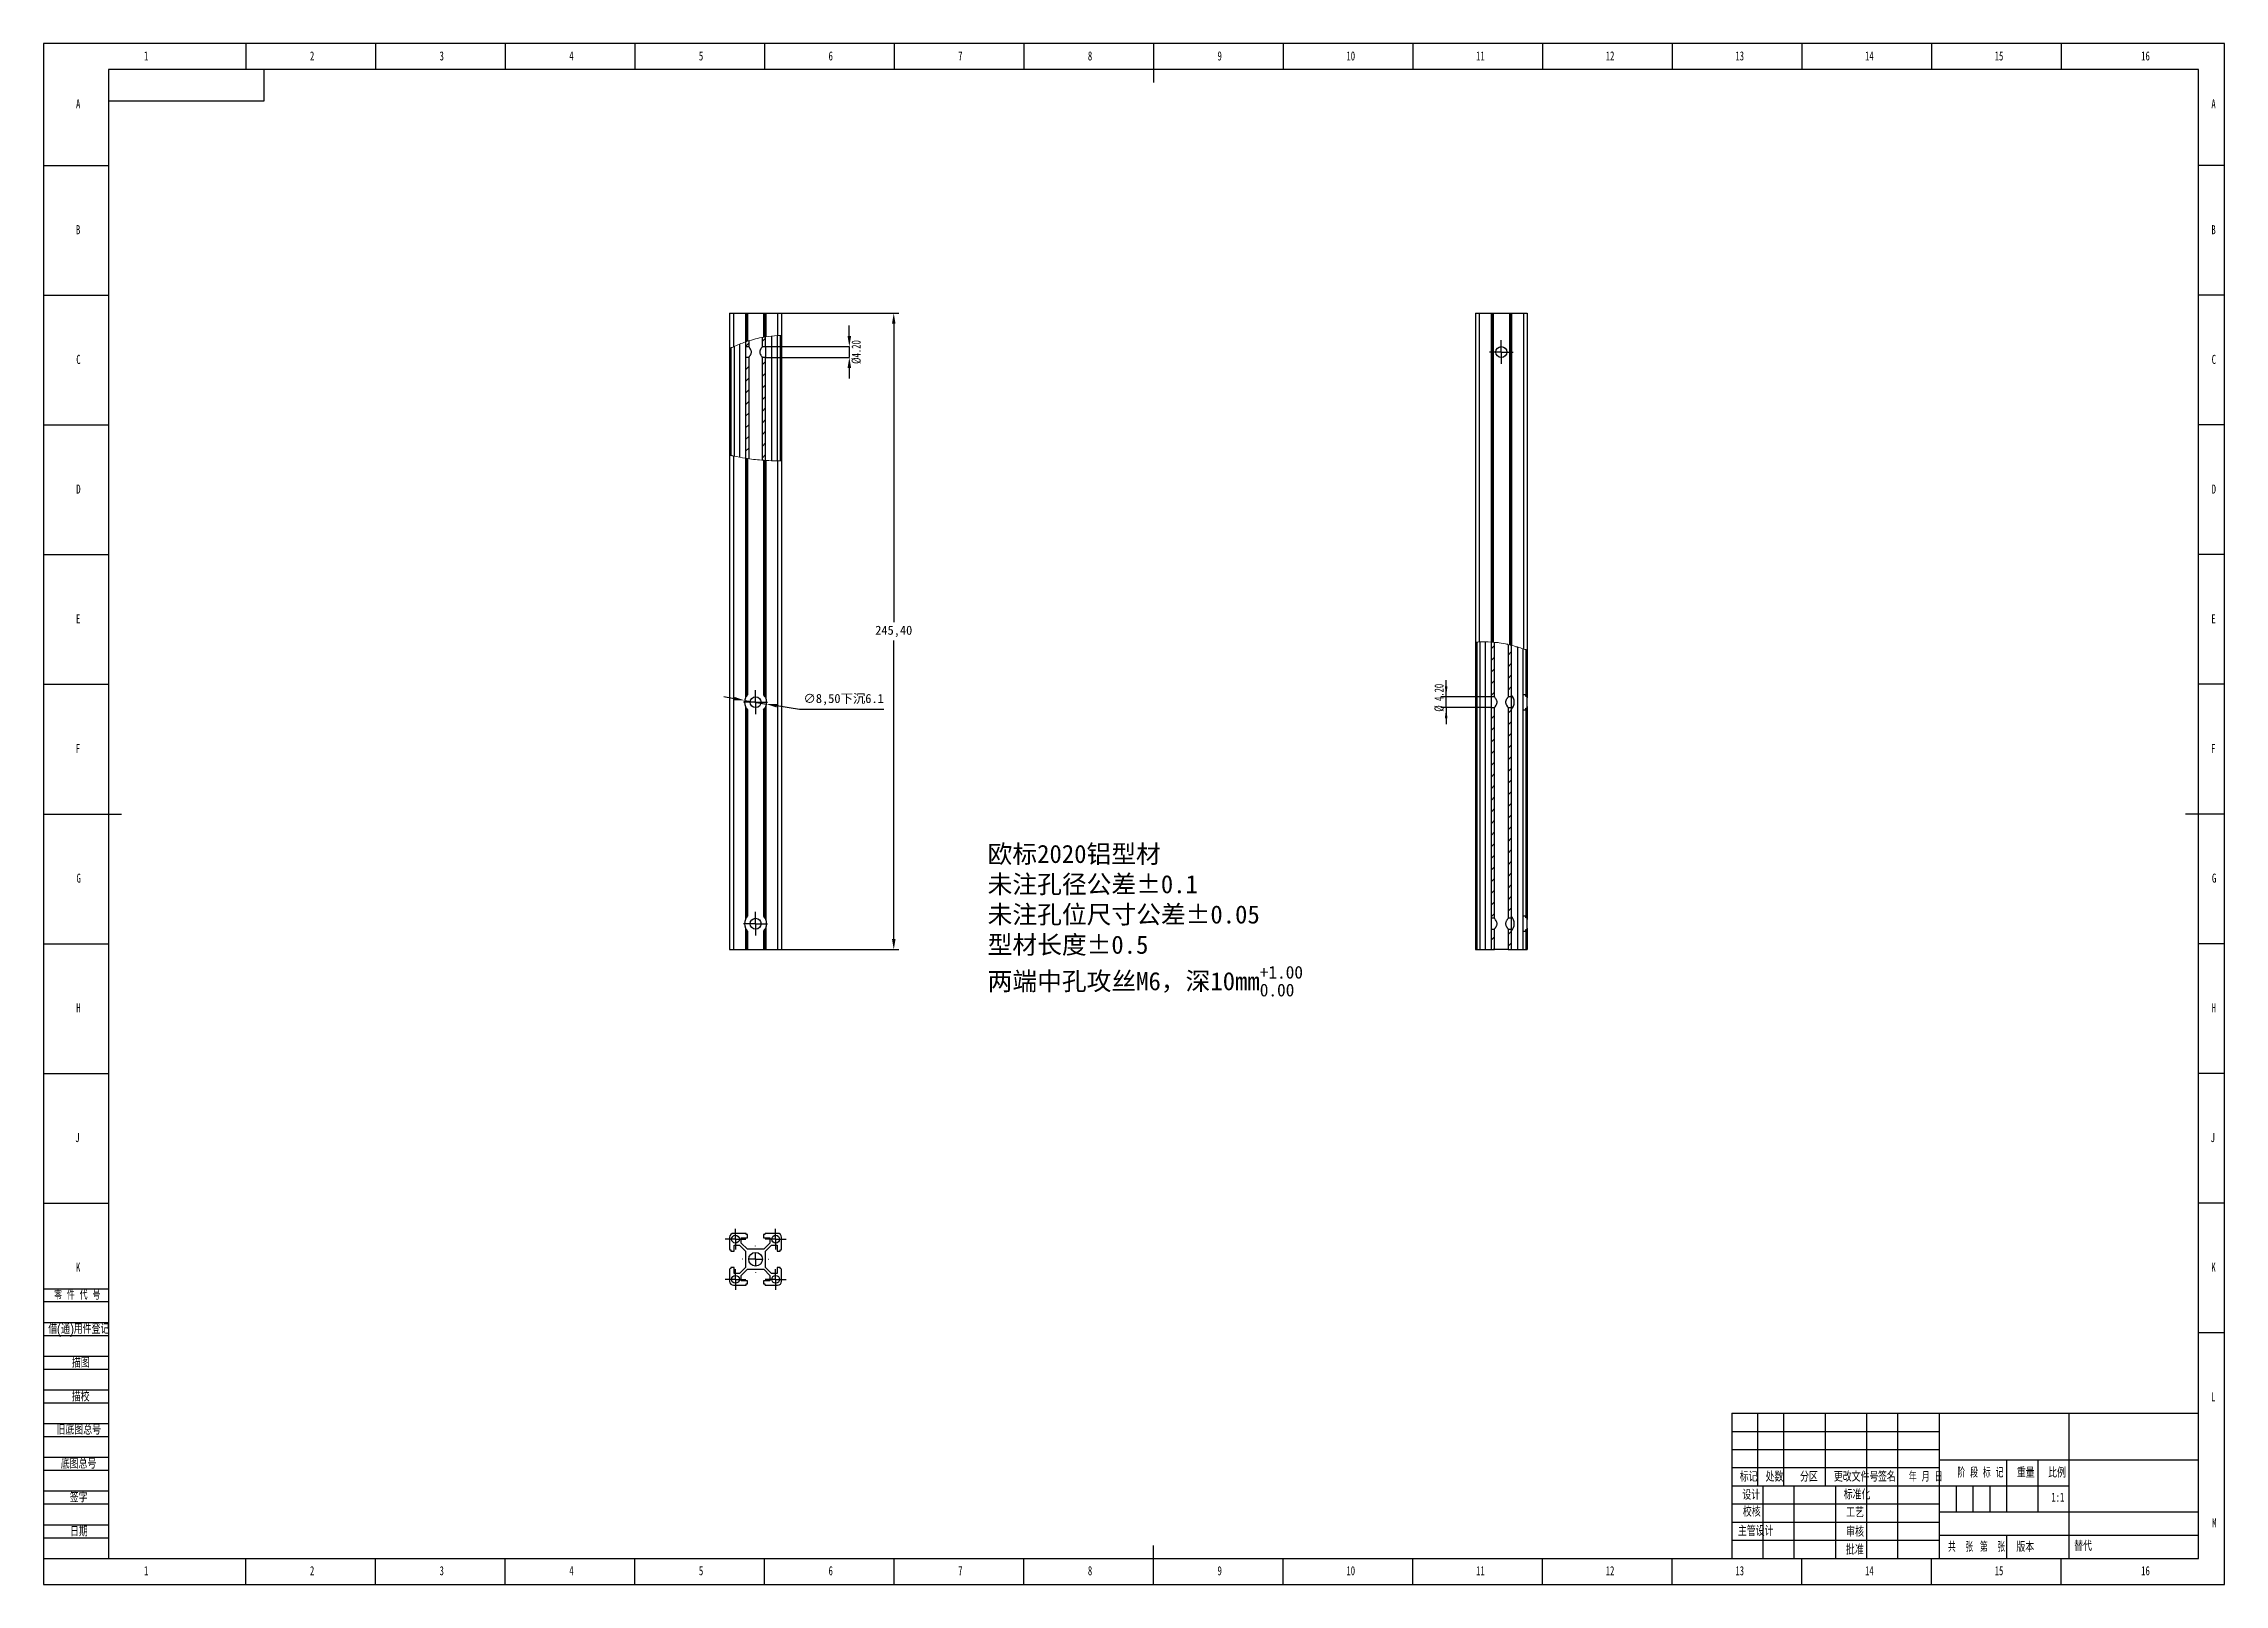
# Model space of a CAD drawing. Header units: millimetres. Extents: x 0 to 841, y 0 to 594.
import ezdxf

# ---------------------------------------------------------------- set-up
doc = ezdxf.new("R2010")
doc.units = ezdxf.units.MM
doc.header["$PDSIZE"] = -1
for name, color, linetype in [('10', 7, 'Continuous'), ('5', 7, 'Continuous'), ('SLD-0', 7, 'Continuous')]:
    doc.layers.add(name, color=color, linetype=linetype)
doc.styles.add('SLDTEXTSTYLE0', font='TXT', dxfattribs={"width": 0.7, "bigfont": 'bigfont'})
doc.styles.add('SLDTEXTSTYLE1', font='TXT', dxfattribs={"width": 0.62, "bigfont": 'bigfont'})
doc.styles.add('SLDTEXTSTYLE2', font='TXT', dxfattribs={"width": 0.614286, "bigfont": 'bigfont'})
doc.styles.add('SLDTEXTSTYLE3', font='TXT', dxfattribs={"width": 0.6, "bigfont": 'bigfont'})
doc.styles.add('SLDTEXTSTYLE4', font='TXT', dxfattribs={"width": 0.7})
doc.dimstyles.new('ISO-25', dxfattribs={"dimtxt": 2.5, "dimasz": 2.5, "dimexe": 1.25, "dimexo": 0.625, "dimtad": 1, "dimtxsty": 'Standard', "dimcen": 2.5, "dimadec": 0, "dimazin": 0, "dimtfac": 1, "dimtmove": 0, "dimatfit": 3, "dimfxl": 1, "dimarcsym": 0})
doc.dimstyles.new('SLDDIMSTYLE1', dxfattribs={"dimtxt": 3.5, "dimasz": 4.08, "dimexe": 0, "dimexo": 0.0625, "dimgap": 0.875, "dimtad": 2, "dimrnd": 1e-09, "dimzin": 4, "dimdsep": 46, "dimtxsty": 'SLDTEXTSTYLE4', "dimsah": 1, "dimcen": 0.09, "dimadec": 0, "dimazin": 1, "dimtfac": 1, "dimtmove": 0, "dimatfit": 0, "dimfxl": 1, "dimfrac": 2, "dimtolj": 1, "dimtzin": 12, "dimarcsym": 0})

msp = doc.modelspace()

# ---------------------------------------------------------------- texts
at = {"insert": (364.046, 285.116), "char_height": 7, "attachment_point": 1}
msp.add_mtext_dynamic_manual_height_columns('{\\fSimSun|b0|i0|c134|p2;欧标}2020{\\fSimSun|b0|i0|c134|p2;铝型材\\P未注孔径公差%%P0.1\\P未注孔位尺寸公差%%P0.05\\P型材长度%%P0.5\\P\\A1;两端中孔攻丝M6，深10mm\\H0.7x;\\S+1.00^ 0.00;}', width=156.96189, gutter_width=17.5, heights=[77.227], dxfattribs=at)
at = {"layer": '10', "char_height": 3.5, "attachment_point": 2}
for s, insert, style in [('1', (39.544, 591.018), 'SLDTEXTSTYLE4'), ('2', (103.544, 591.018), 'SLDTEXTSTYLE4'), ('3', (153.544, 591.018), 'SLDTEXTSTYLE4'), ('4', (203.544, 591.018), 'SLDTEXTSTYLE4'), ('5', (253.544, 591.018), 'SLDTEXTSTYLE4'), ('6', (303.547, 591.018), 'SLDTEXTSTYLE4'), ('7', (353.547, 591.018), 'SLDTEXTSTYLE4'), ('8', (403.547, 591.018), 'SLDTEXTSTYLE4'), ('9', (453.547, 591.018), 'SLDTEXTSTYLE4'), ('10', (504.089, 591.018), 'SLDTEXTSTYLE4'), ('11', (554.089, 591.018), 'SLDTEXTSTYLE4'), ('12', (604.089, 591.018), 'SLDTEXTSTYLE4'), ('13', (654.089, 591.018), 'SLDTEXTSTYLE4'), ('14', (704.089, 591.018), 'SLDTEXTSTYLE4'), ('15', (754.089, 591.018), 'SLDTEXTSTYLE4'), ('16', (810.591, 591.018), 'SLDTEXTSTYLE4'), ('A', (13.32, 572.518), 'SLDTEXTSTYLE4'), ('A', (836.82, 572.518), 'SLDTEXTSTYLE4'), ('B', (13.32, 524.018), 'SLDTEXTSTYLE4'), ('B', (836.82, 524.018), 'SLDTEXTSTYLE4'), ('C', (13.427, 474.018), 'SLDTEXTSTYLE4'), ('C', (836.927, 474.018), 'SLDTEXTSTYLE4'), ('D', (13.43, 424.018), 'SLDTEXTSTYLE4'), ('D', (836.93, 424.018), 'SLDTEXTSTYLE4'), ('E', (13.318, 374.018), 'SLDTEXTSTYLE4'), ('E', (836.818, 374.018), 'SLDTEXTSTYLE4'), ('F', (13.224, 324.018), 'SLDTEXTSTYLE4'), ('F', (836.724, 324.018), 'SLDTEXTSTYLE4'), ('G', (13.539, 274.018), 'SLDTEXTSTYLE4'), ('G', (837.039, 274.018), 'SLDTEXTSTYLE4'), ('H', (13.43, 224.018), 'SLDTEXTSTYLE4'), ('H', (836.93, 224.018), 'SLDTEXTSTYLE4'), ('J', (13.015, 174.018), 'SLDTEXTSTYLE4'), ('J', (836.515, 174.018), 'SLDTEXTSTYLE4'), ('K', (13.32, 124.018), 'SLDTEXTSTYLE4'), ('K', (836.82, 124.018), 'SLDTEXTSTYLE4'), ('L', (836.681, 74.018), 'SLDTEXTSTYLE4'), ('1:1', (776.749, 35.353), 'SLDTEXTSTYLE4'), ('校核', (658.733, 29.668), 'SLDTEXTSTYLE0'), ('M', (837.097, 25.518), 'SLDTEXTSTYLE4'), ('主管设计', (660.264, 22.22), 'SLDTEXTSTYLE0'), ('1', (39.544, 7.018), 'SLDTEXTSTYLE4'), ('2', (103.544, 7.018), 'SLDTEXTSTYLE4'), ('3', (153.544, 7.018), 'SLDTEXTSTYLE4'), ('4', (203.544, 7.018), 'SLDTEXTSTYLE4'), ('5', (253.544, 7.018), 'SLDTEXTSTYLE4'), ('6', (303.547, 7.018), 'SLDTEXTSTYLE4'), ('7', (353.547, 7.018), 'SLDTEXTSTYLE4'), ('8', (403.547, 7.018), 'SLDTEXTSTYLE4'), ('9', (453.547, 7.018), 'SLDTEXTSTYLE4'), ('10', (504.089, 7.018), 'SLDTEXTSTYLE4'), ('11', (554.089, 7.018), 'SLDTEXTSTYLE4'), ('12', (604.089, 7.018), 'SLDTEXTSTYLE4'), ('13', (654.089, 7.018), 'SLDTEXTSTYLE4'), ('14', (704.089, 7.018), 'SLDTEXTSTYLE4'), ('15', (754.089, 7.018), 'SLDTEXTSTYLE4'), ('16', (810.591, 7.018), 'SLDTEXTSTYLE4')]:
    msp.add_mtext(s, dxfattribs=dict(at, insert=insert, style=style))
at = {"layer": '10', "color": 7, "char_height": 3.5}
for s, insert, attachment_point, style in [('零 件 代 号', (4.079, 113.294), 1, 'SLDTEXTSTYLE2'), ('借(通)用件登记', (1.824, 100.136), 1, 'SLDTEXTSTYLE0'), ('描图', (14.331, 87.091), 2, 'SLDTEXTSTYLE0'), ('描校', (14.298, 74.062), 2, 'SLDTEXTSTYLE0'), ('旧底图总号', (4.985, 61.266), 1, 'SLDTEXTSTYLE0'), ('底图总号', (6.614, 48.182), 1, 'SLDTEXTSTYLE0'), ('标记', (657.522, 43.15), 2, 'SLDTEXTSTYLE0'), ('处数', (667.496, 43.15), 2, 'SLDTEXTSTYLE0'), ('分区', (680.798, 43.15), 2, 'SLDTEXTSTYLE0'), ('更改文件号', (698.989, 43.15), 2, 'SLDTEXTSTYLE0'), ('签名', (710.851, 43.15), 2, 'SLDTEXTSTYLE0'), ('年 月 日', (725.802, 43.15), 2, 'SLDTEXTSTYLE1'), ('阶 段 标 记', (746.908, 44.73), 2, 'SLDTEXTSTYLE2'), ('重量', (764.38, 44.73), 2, 'SLDTEXTSTYLE0'), ('比例', (776.497, 44.73), 2, 'SLDTEXTSTYLE0'), ('签字', (13.529, 35.163), 2, 'SLDTEXTSTYLE0'), ('设计', (658.532, 36.169), 2, 'SLDTEXTSTYLE0'), ('标准化', (699.347, 36.284), 2, 'SLDTEXTSTYLE0'), ('工艺', (698.57, 29.368), 2, 'SLDTEXTSTYLE0'), ('日期', (13.607, 22.051), 2, 'SLDTEXTSTYLE0'), ('审核', (698.569, 21.92), 2, 'SLDTEXTSTYLE0'), ('批准', (698.491, 15.009), 2, 'SLDTEXTSTYLE0'), ('共  张', (739.275, 16.086), 2, 'SLDTEXTSTYLE3'), ('第  张', (751.611, 16.086), 2, 'SLDTEXTSTYLE3'), ('版本', (764.214, 16.086), 2, 'SLDTEXTSTYLE0')]:
    msp.add_mtext(s, dxfattribs=dict(at, insert=insert, attachment_point=attachment_point, style=style))
at = {"layer": 'SLD-0', "insert": (783.073, 16.45), "char_height": 3.5, "attachment_point": 1, "style": 'SLDTEXTSTYLE0'}
msp.add_mtext('替代', dxfattribs=at)

# ---------------------------------------------------------------- blocks, each defined once
blk = doc.blocks.new('_D_1')
at = {"layer": '10', "color": 0, "lineweight": -2, "transparency": 16777216}
for p, q in [((310.72, 481.28), (310.72, 485.36)), ((278.47, 477.2), (310.72, 477.2)), ((278.47, 473), (310.72, 473)), ((310.72, 477.2), (310.72, 473)), ((310.72, 468.92), (310.72, 464.84))]:
    blk.add_line(p, q, dxfattribs=at)
at = {"layer": '10', "color": 0, "transparency": 16777216}
for points in [[(310.04, 481.28), (311.4, 481.28), (310.72, 477.2)], [(310.04, 468.92), (311.4, 468.92), (310.72, 473)]]:
    blk.add_solid(points, dxfattribs=at)
at = {"layer": 'Defpoints', "color": 0, "transparency": 16777216}
for p in [(278.41, 477.2), (278.41, 473), (310.72, 473)]:
    blk.add_point(p, dxfattribs=at)
at = {"layer": '10', "color": 0, "transparency": 16777216, "insert": (311.59, 475.1), "char_height": 3.5, "attachment_point": 2, "rotation": 90, "style": 'SLDTEXTSTYLE4'}
blk.add_mtext('\\A1;%%C4.20', dxfattribs=at)
blk = doc.blocks.new('SW_CENTERMARKSYMBOL_0')
at = {"layer": '10', "color": 0}
for p, q in [((-2.5, 0), (-4.6, 0)), ((0, 0), (-2.5, 0)), ((0, 2.5), (0, 4.6)), ((0, 0), (0, 2.5)), ((0, 0), (0, -2.5)), ((0, 0), (2.5, 0)), ((2.5, 0), (4.6, 0)), ((0, -2.5), (0, -4.6))]:
    blk.add_line(p, q, dxfattribs=at)
blk = doc.blocks.new('SW_CENTERMARKSYMBOL_1')
at = {"layer": '10', "color": 0}
for p, q in [((-2.5, 0), (-4.6, 0)), ((0, 0), (-2.5, 0)), ((0, 2.5), (0, 4.6)), ((0, 0), (0, 2.5)), ((0, 0), (0, -2.5)), ((0, 0), (2.5, 0)), ((2.5, 0), (4.6, 0)), ((0, -2.5), (0, -4.6))]:
    blk.add_line(p, q, dxfattribs=at)
blk = doc.blocks.new('SW_CENTERMARKSYMBOL_2')
at = {"layer": '10', "color": 0}
for p, q in [((-5, 0), (-5.15, 0)), ((0, 0), (-2.5, 0)), ((0, 5), (0, 5.15)), ((0, 0), (0, 2.5)), ((0, 0), (0, -2.5)), ((0, 0), (2.5, 0)), ((5, 0), (5.15, 0)), ((0, -5), (0, -5.15))]:
    blk.add_line(p, q, dxfattribs=at)
blk = doc.blocks.new('SW_CENTERMARKSYMBOL_3')
at = {"layer": '10', "color": 0}
for p, q in [((-2.5, 0), (-4, 0)), ((0, 0), (-2.5, 0)), ((0, 2.5), (0, 4)), ((0, 0), (0, 2.5)), ((0, 0), (0, -2.5)), ((0, 0), (2.5, 0)), ((2.5, 0), (4, 0)), ((0, -2.5), (0, -4))]:
    blk.add_line(p, q, dxfattribs=at)
blk = doc.blocks.new('SW_CENTERMARKSYMBOL_4')
at = {"layer": '10', "color": 0}
for p, q in [((-2.5, 0), (-4, 0)), ((0, 0), (-2.5, 0)), ((0, 2.5), (0, 4)), ((0, 0), (0, 2.5)), ((0, 0), (0, -2.5)), ((0, 0), (2.5, 0)), ((2.5, 0), (4, 0)), ((0, -2.5), (0, -4))]:
    blk.add_line(p, q, dxfattribs=at)
blk = doc.blocks.new('SW_CENTERMARKSYMBOL_5')
at = {"layer": '10', "color": 0}
for p, q in [((-2.5, 0), (-4, 0)), ((0, 0), (-2.5, 0)), ((0, 2.5), (0, 4)), ((0, 0), (0, 2.5)), ((0, 0), (0, -2.5)), ((0, 0), (2.5, 0)), ((2.5, 0), (4, 0)), ((0, -2.5), (0, -4))]:
    blk.add_line(p, q, dxfattribs=at)
blk = doc.blocks.new('SW_CENTERMARKSYMBOL_6')
at = {"layer": '10', "color": 0}
for p, q in [((-2.5, 0), (-4, 0)), ((0, 0), (-2.5, 0)), ((0, 2.5), (0, 4)), ((0, 0), (0, 2.5)), ((0, 0), (0, -2.5)), ((0, 0), (2.5, 0)), ((2.5, 0), (4, 0)), ((0, -2.5), (0, -4))]:
    blk.add_line(p, q, dxfattribs=at)
blk = doc.blocks.new('_D_2')
at = {"layer": '10', "transparency": 16777216}
for p, q in [((540.88, 342.2), (540.88, 348.55)), ((558.31, 342.2), (538.88, 342.2)), ((558.31, 338), (538.88, 338)), ((540.88, 338), (540.88, 342.2)), ((540.88, 338), (540.88, 331.65))]:
    blk.add_line(p, q, dxfattribs=at)
for points in [[(540.88, 342.2), (541.39, 346.28), (540.38, 346.28)], [(540.88, 338), (540.38, 333.92), (541.39, 333.92)]]:
    blk.add_solid(points, dxfattribs=at)
at = {"layer": '10', "transparency": 16777216, "char_height": 3.5, "attachment_point": 1, "rotation": 90, "style": 'SLDTEXTSTYLE4'}
for s, insert in [('4.20', (536.37, 340.54)), ('%%c', (536.36, 336.43))]:
    blk.add_mtext(s, dxfattribs=dict(at, insert=insert))
blk = doc.blocks.new('SW_CENTERMARKSYMBOL_7')
at = {"layer": '10', "color": 0}
for p, q in [((-2.5, 0), (-4.6, 0)), ((0, 0), (-2.5, 0)), ((0, 2.5), (0, 4.6)), ((0, 0), (0, 2.5)), ((0, 0), (0, -2.5)), ((0, 0), (2.5, 0)), ((2.5, 0), (4.6, 0)), ((0, -2.5), (0, -4.6))]:
    blk.add_line(p, q, dxfattribs=at)
blk = doc.blocks.new('*D12')
at = {"color": 0, "lineweight": -2, "transparency": 16777216}
for p, q in [((284.56, 490.1), (329.85, 490.1)), ((327.85, 486.02), (327.85, 370.96)), ((327.85, 248.78), (327.85, 363.83)), ((284.56, 244.7), (329.85, 244.7))]:
    blk.add_line(p, q, dxfattribs=at)
at = {"color": 0, "transparency": 16777216}
for points in [[(327.17, 486.02), (328.53, 486.02), (327.85, 490.1)], [(327.17, 248.78), (328.53, 248.78), (327.85, 244.7)]]:
    blk.add_solid(points, dxfattribs=at)
at = {"layer": 'Defpoints', "color": 0, "transparency": 16777216}
for p in [(284.56, 490.1), (284.56, 244.7), (327.85, 244.7)]:
    blk.add_point(p, dxfattribs=at)
at = {"color": 0, "transparency": 16777216, "insert": (327.85, 367.4), "char_height": 3.5, "attachment_point": 5}
blk.add_mtext('245,40', dxfattribs=at)
blk = doc.blocks.new('*D13')
at = {"color": 0, "lineweight": -2, "transparency": 16777216}
for p, q in [((266.34, 341.46), (262.32, 342.13)), ((270.37, 340.79), (278.75, 339.4)), ((291.5, 337.29), (282.78, 338.74)), ((324.03, 337.29), (291.5, 337.29))]:
    blk.add_line(p, q, dxfattribs=at)
at = {"color": 0, "transparency": 16777216}
for points in [[(266.45, 342.13), (266.23, 340.79), (270.37, 340.79)], [(282.89, 339.41), (282.67, 338.07), (278.75, 339.4)]]:
    blk.add_solid(points, dxfattribs=at)
at = {"layer": 'Defpoints', "color": 0, "transparency": 16777216}
for p in [(270.37, 340.79), (278.75, 339.4)]:
    blk.add_point(p, dxfattribs=at)
at = {"color": 0, "transparency": 16777216, "insert": (308.53, 341.08), "char_height": 3.5, "attachment_point": 5}
blk.add_mtext('∅8,50{\\fSimSun|b0|i0|c134|p2;下沉}6.1', dxfattribs=at)

# ---------------------------------------------------------------- dimensions: what is measured, and where the dimension line sits
dim = msp.add_aligned_dim(p1=(284.56, 490.098), p2=(284.56, 244.698), distance=43.292, dimstyle='ISO-25', override={"dimtxt": 3.5, "dimasz": 4.08, "dimexe": 2, "dimexo": 0, "dimgap": 1.524, "dimtih": 1, "dimtoh": 1, "dimzin": 0, "dimadec": 2, "dimtzin": 0})
dim.commit()
dim.dimension.update_dxf_attribs({"geometry": '*D12', "text_midpoint": (327.852, 367.398)})
dim = msp.add_diameter_dim_2p(p1=(270.367, 340.793), p2=(278.753, 339.404), text='<>{\\fSimSun|b0|i0|c134|p2;下沉}6.1', dimstyle='ISO-25', override={"dimtxt": 3.5, "dimasz": 4.08, "dimexe": 2, "dimexo": 0, "dimgap": 1.524, "dimtih": 1, "dimtoh": 1, "dimzin": 0, "dimadec": 2, "dimtzin": 0})
dim.commit()
dim.dimension.update_dxf_attribs({"geometry": '*D13', "text_midpoint": (291.499, 337.292), "dimtype": 163})
at = {"layer": '10'}
for base, p1, p2, text, picture, middle in [((310.717, 472.998), (278.41, 477.198), (278.41, 472.998), '%%C<>', '_D_1', (310.717, 475.098)), ((540.884, 342.198), (558.309, 337.998), (558.309, 342.198), '%%c<>', '_D_2', (540.884, 341.557))]:
    dim = msp.add_linear_dim(base=base, p1=p1, p2=p2, angle=90, text=text, dimstyle='SLDDIMSTYLE1', dxfattribs=at)
    dim.commit()
    dim.dimension.update_dxf_attribs({"geometry": picture, "text_midpoint": middle, "dimtype": 160})

# ---------------------------------------------------------------- hatches: boundary and pattern name
at = {"layer": '10', "linetype": 'Continuous', "lineweight": 18}
h = msp.add_hatch(dxfattribs=at)
h.set_pattern_fill('ANSI31', color=256, angle=3e-322, style=0)
edge = h.paths.add_edge_path(flags=0)
edge.add_line((270.71, 479.001), (270.71, 477.198))
edge.add_line((270.71, 477.198), (271.91, 477.198))
edge.add_line((271.91, 477.198), (271.91, 479.396))
edge.add_spline(control_points=[(271.91, 479.396), (271.509, 479.27), (271.109, 479.138), (270.71, 479.001)], knot_values=[0.3454461, 0.3454461, 0.3454461, 0.3454461, 0.3512871, 0.3512871, 0.3512871, 0.3512871], weights=[1, 1, 1, 1], degree=3, periodic=0)
h = msp.add_hatch(dxfattribs=at)
h.set_pattern_fill('ANSI31', color=256, angle=3e-322, style=0)
edge = h.paths.add_edge_path(flags=0)
edge.add_line((278.41, 477.198), (278.41, 480.962))
edge.add_spline(control_points=[(278.41, 480.962), (278.01, 480.897), (277.61, 480.825), (277.21, 480.748)], knot_values=[0.3141341, 0.3141341, 0.3141341, 0.3141341, 0.3198988, 0.3198988, 0.3198988, 0.3198988], weights=[1, 1, 1, 1], degree=3, periodic=0)
edge.add_line((277.21, 480.748), (277.21, 477.198))
edge.add_line((277.21, 477.198), (278.41, 477.198))
h = msp.add_hatch(dxfattribs=at)
h.set_pattern_fill('ANSI31', color=256, angle=3e-322, style=0)
edge = h.paths.add_edge_path(flags=0)
edge.add_line((270.71, 472.998), (270.71, 434.138))
edge.add_spline(control_points=[(270.71, 434.138), (271.109, 434.075), (271.509, 434.016), (271.91, 433.959)], knot_values=[0.7721894, 0.7721894, 0.7721894, 0.7721894, 0.7775674, 0.7775674, 0.7775674, 0.7775674], weights=[1, 1, 1, 1], degree=3, periodic=0)
edge.add_line((271.91, 433.959), (271.91, 472.998))
edge.add_line((271.91, 472.998), (270.71, 472.998))
h = msp.add_hatch(dxfattribs=at)
h.set_pattern_fill('ANSI31', color=256, angle=3e-322, style=0)
edge = h.paths.add_edge_path(flags=0)
edge.add_line((278.41, 433.312), (278.41, 472.998))
edge.add_line((278.41, 472.998), (277.21, 472.998))
edge.add_line((277.21, 472.998), (277.21, 433.39))
edge.add_spline(control_points=[(277.21, 433.39), (277.61, 433.361), (278.01, 433.335), (278.41, 433.312)], knot_values=[0.8010488, 0.8010488, 0.8010488, 0.8010488, 0.8063367, 0.8063367, 0.8063367, 0.8063367], weights=[1, 1, 1, 1], degree=3, periodic=0)
h = msp.add_hatch(dxfattribs=at)
h.set_pattern_fill('ANSI31', color=256, angle=3e-322, style=0)
edge = h.paths.add_edge_path(flags=0)
edge.add_spline(control_points=[(558.309, 363.299), (558.708, 363.271), (559.108, 363.237), (559.509, 363.198)], knot_values=[0.4232178, 0.4232178, 0.4232178, 0.4232178, 0.4270848, 0.4270848, 0.4270848, 0.4270848], weights=[1, 1, 1, 1], degree=3, periodic=0)
edge.add_spline(control_points=[(559.509, 363.198), (559.509, 363.198), (559.56, 363.193), (559.657, 363.183), (559.754, 363.173), (559.901, 363.157), (560.084, 363.137), (560.267, 363.116), (560.493, 363.089), (560.741, 363.057), (560.991, 363.025), (561.27, 362.987), (561.556, 362.945), (561.845, 362.902), (562.149, 362.854), (562.443, 362.805), (562.74, 362.755), (563.035, 362.702), (563.305, 362.651), (563.576, 362.6), (563.829, 362.55), (564.041, 362.506), (564.253, 362.463), (564.43, 362.425), (564.559, 362.397), (564.684, 362.37), (564.766, 362.352), (564.796, 362.345), (564.805, 362.343), (564.809, 362.342), (564.809, 362.342)], knot_values=[0, 0, 0, 0, 0.000886, 0.000886, 0.000886, 0.0017719, 0.0017719, 0.0017719, 0.0026588, 0.0026588, 0.0026588, 0.0035497, 0.0035497, 0.0035497, 0.0044486, 0.0044486, 0.0044486, 0.005358, 0.005358, 0.005358, 0.006274, 0.006274, 0.006274, 0.0071848, 0.0071848, 0.0071848, 0.0080783, 0.0080783, 0.0080783, 0.0083402, 0.0083402, 0.0083402, 0.0083402], weights=[1, 1, 1, 1, 1, 1, 1, 1, 1, 1, 1, 1, 1, 1, 1, 1, 1, 1, 1, 1, 1, 1, 1, 1, 1, 1, 1, 1, 1, 1, 1], degree=3, periodic=0)
edge.add_spline(control_points=[(564.809, 362.342), (565.209, 362.253), (565.609, 362.159), (566.009, 362.059)], knot_values=[0.4439814, 0.4439814, 0.4439814, 0.4439814, 0.4477842, 0.4477842, 0.4477842, 0.4477842], weights=[1, 1, 1, 1], degree=3, periodic=0)
edge.add_spline(control_points=[(566.009, 362.059), (566.797, 361.863), (567.583, 361.646), (568.366, 361.41)], knot_values=[0, 0, 0, 0, 0.003396, 0.003396, 0.003396, 0.003396], weights=[1, 1, 1, 1], degree=3, periodic=0)
edge.add_spline(control_points=[(568.366, 361.41), (569.065, 361.2), (569.763, 360.973), (570.459, 360.731)], knot_values=[0.4552513, 0.4552513, 0.4552513, 0.4552513, 0.4618936, 0.4618936, 0.4618936, 0.4618936], weights=[1, 1, 1, 1], degree=3, periodic=0)
edge.add_spline(control_points=[(570.459, 360.731), (570.86, 360.592), (571.26, 360.447), (571.659, 360.298)], knot_values=[0.4618936, 0.4618936, 0.4618936, 0.4618936, 0.4657139, 0.4657139, 0.4657139, 0.4657139], weights=[1, 1, 1, 1], degree=3, periodic=0)
edge.add_spline(control_points=[(571.659, 360.298), (571.726, 360.273), (571.792, 360.248), (571.859, 360.223)], knot_values=[0.4657139, 0.4657139, 0.4657139, 0.4657139, 0.4663518, 0.4663518, 0.4663518, 0.4663518], weights=[1, 1, 1, 1], degree=3, periodic=0)
edge.add_spline(control_points=[(571.859, 360.223), (571.888, 360.212), (571.916, 360.201), (571.944, 360.19), (571.975, 360.178), (572.006, 360.167), (572.033, 360.156), (572.058, 360.147), (572.081, 360.138), (572.1, 360.13), (572.119, 360.123), (572.134, 360.118), (572.144, 360.114), (572.154, 360.11), (572.159, 360.108), (572.159, 360.108)], knot_values=[0, 0, 0, 0, 0.0000914, 0.0000914, 0.0000914, 0.0001964, 0.0001964, 0.0001964, 0.0002951, 0.0002951, 0.0002951, 0.0003911, 0.0003911, 0.0003911, 0.0004873, 0.0004873, 0.0004873, 0.0004873], weights=[1, 1, 1, 1, 1, 1, 1, 1, 1, 1, 1, 1, 1, 1, 1, 1], degree=3, periodic=0)
edge.add_spline(control_points=[(572.159, 360.108), (572.159, 360.108), (572.153, 360.11), (572.141, 360.115), (572.114, 360.125), (572.057, 360.147), (571.977, 360.178), (571.891, 360.211), (571.775, 360.254), (571.643, 360.304), (571.506, 360.355), (571.348, 360.414), (571.181, 360.474), (571.015, 360.535), (570.836, 360.599), (570.659, 360.661)], knot_values=[0, 0, 0, 0, 0.0002345, 0.0002345, 0.0002345, 0.0007553, 0.0007553, 0.0007553, 0.0013109, 0.0013109, 0.0013109, 0.0018813, 0.0018813, 0.0018813, 0.0024508, 0.0024508, 0.0024508, 0.0024508], weights=[1, 1, 1, 1, 1, 1, 1, 1, 1, 1, 1, 1, 1, 1, 1, 1], degree=3, periodic=0)
edge.add_spline(control_points=[(570.659, 360.661), (569.13, 361.199), (567.594, 361.663), (566.059, 362.047)], knot_values=[0.5374704, 0.5374704, 0.5374704, 0.5374704, 0.5520574, 0.5520574, 0.5520574, 0.5520574], weights=[1, 1, 1, 1], degree=3, periodic=0)
edge.add_spline(control_points=[(566.059, 362.047), (566.034, 362.053), (566.009, 362.059), (565.985, 362.065), (565.953, 362.073), (565.921, 362.081), (565.894, 362.088), (565.866, 362.095), (565.842, 362.101), (565.822, 362.106), (565.802, 362.11), (565.786, 362.114), (565.775, 362.117), (565.765, 362.119), (565.759, 362.121), (565.759, 362.121)], knot_values=[0, 0, 0, 0, 0.000077, 0.000077, 0.000077, 0.0001801, 0.0001801, 0.0001801, 0.0002804, 0.0002804, 0.0002804, 0.0003795, 0.0003795, 0.0003795, 0.0004788, 0.0004788, 0.0004788, 0.0004788], weights=[1, 1, 1, 1, 1, 1, 1, 1, 1, 1, 1, 1, 1, 1, 1, 1], degree=3, periodic=0)
edge.add_spline(control_points=[(565.759, 362.121), (565.592, 362.161), (565.426, 362.201), (565.259, 362.24)], knot_values=[0.5530078, 0.5530078, 0.5530078, 0.5530078, 0.5545922, 0.5545922, 0.5545922, 0.5545922], weights=[1, 1, 1, 1], degree=3, periodic=0)
edge.add_spline(control_points=[(565.259, 362.24), (566.059, 362.054), (566.859, 361.846), (567.659, 361.618)], knot_values=[0.4454078, 0.4454078, 0.4454078, 0.4454078, 0.4530106, 0.4530106, 0.4530106, 0.4530106], weights=[1, 1, 1, 1], degree=3, periodic=0)
edge.add_spline(control_points=[(567.659, 361.618), (566.876, 361.842), (566.09, 362.046), (565.302, 362.23)], knot_values=[0, 0, 0, 0, 0.0033892, 0.0033892, 0.0033892, 0.0033892], weights=[1, 1, 1, 1], degree=3, periodic=0)
edge.add_spline(control_points=[(565.302, 362.23), (563.194, 362.722), (561.091, 363.063), (559.016, 363.244)], knot_values=[0.5544562, 0.5544562, 0.5544562, 0.5544562, 0.5745011, 0.5745011, 0.5745011, 0.5745011], weights=[1, 1, 1, 1], degree=3, periodic=0)
edge.add_spline(control_points=[(559.016, 363.244), (558.231, 363.312), (557.445, 363.357), (556.659, 363.379)], knot_values=[0, 0, 0, 0, 0.0033362, 0.0033362, 0.0033362, 0.0033362], weights=[1, 1, 1, 1], degree=3, periodic=0)
edge.add_spline(control_points=[(556.659, 363.379), (557.454, 363.357), (558.254, 363.311), (559.059, 363.24)], knot_values=[0.4178631, 0.4178631, 0.4178631, 0.4178631, 0.4256371, 0.4256371, 0.4256371, 0.4256371], weights=[1, 1, 1, 1], degree=3, periodic=0)
edge.add_line((559.059, 363.24), (559.059, 363.24))
edge.add_spline(control_points=[(559.059, 363.24), (558.892, 363.254), (558.726, 363.268), (558.559, 363.281)], knot_values=[0.5743629, 0.5743629, 0.5743629, 0.5743629, 0.5759749, 0.5759749, 0.5759749, 0.5759749], weights=[1, 1, 1, 1], degree=3, periodic=0)
edge.add_line((558.559, 363.281), (558.559, 363.281))
edge.add_spline(control_points=[(558.559, 363.281), (558.559, 363.281), (558.557, 363.281), (558.552, 363.281), (558.545, 363.282), (558.532, 363.283), (558.514, 363.284), (558.496, 363.285), (558.473, 363.287), (558.447, 363.289), (558.421, 363.291), (558.39, 363.293), (558.359, 363.295), (558.327, 363.298), (558.293, 363.3), (558.259, 363.302)], knot_values=[0, 0, 0, 0, 0.0000655, 0.0000655, 0.0000655, 0.0001672, 0.0001672, 0.0001672, 0.0002691, 0.0002691, 0.0002691, 0.0003712, 0.0003712, 0.0003712, 0.0004732, 0.0004732, 0.0004732, 0.0004732], weights=[1, 1, 1, 1, 1, 1, 1, 1, 1, 1, 1, 1, 1, 1, 1, 1], degree=3, periodic=0)
edge.add_spline(control_points=[(558.259, 363.302), (556.705, 363.408), (555.168, 363.422), (553.659, 363.34)], knot_values=[0.5769438, 0.5769438, 0.5769438, 0.5769438, 0.5920151, 0.5920151, 0.5920151, 0.5920151], weights=[1, 1, 1, 1], degree=3, periodic=0)
edge.add_spline(control_points=[(553.659, 363.34), (553.547, 363.334), (553.434, 363.327), (553.325, 363.32), (553.161, 363.31), (553.002, 363.298), (552.86, 363.287), (552.718, 363.276), (552.59, 363.265), (552.485, 363.256), (552.381, 363.247), (552.298, 363.239), (552.243, 363.233), (552.188, 363.228), (552.159, 363.225), (552.159, 363.225)], knot_values=[0, 0, 0, 0, 0.0003364, 0.0003364, 0.0003364, 0.0008458, 0.0008458, 0.0008458, 0.0013531, 0.0013531, 0.0013531, 0.0018591, 0.0018591, 0.0018591, 0.0023652, 0.0023652, 0.0023652, 0.0023652], weights=[1, 1, 1, 1, 1, 1, 1, 1, 1, 1, 1, 1, 1, 1, 1, 1], degree=3, periodic=0)
edge.add_spline(control_points=[(552.159, 363.225), (552.159, 363.225), (552.161, 363.225), (552.166, 363.226), (552.173, 363.227), (552.186, 363.228), (552.204, 363.23), (552.222, 363.231), (552.245, 363.234), (552.271, 363.236), (552.297, 363.239), (552.328, 363.241), (552.359, 363.244), (552.391, 363.247), (552.425, 363.25), (552.459, 363.253)], knot_values=[0, 0, 0, 0, 0.000065, 0.000065, 0.000065, 0.0001667, 0.0001667, 0.0001667, 0.0002689, 0.0002689, 0.0002689, 0.0003713, 0.0003713, 0.0003713, 0.0004737, 0.0004737, 0.0004737, 0.0004737], weights=[1, 1, 1, 1, 1, 1, 1, 1, 1, 1, 1, 1, 1, 1, 1, 1], degree=3, periodic=0)
edge.add_spline(control_points=[(552.459, 363.253), (552.526, 363.259), (552.592, 363.265), (552.659, 363.271)], knot_values=[0.40397, 0.40397, 0.40397, 0.40397, 0.4046421, 0.4046421, 0.4046421, 0.4046421], weights=[1, 1, 1, 1], degree=3, periodic=0)
edge.add_spline(control_points=[(552.659, 363.271), (553.057, 363.304), (553.457, 363.331), (553.859, 363.35)], knot_values=[0.4046421, 0.4046421, 0.4046421, 0.4046421, 0.4086502, 0.4086502, 0.4086502, 0.4086502], weights=[1, 1, 1, 1], degree=3, periodic=0)
edge.add_spline(control_points=[(553.859, 363.35), (554.551, 363.384), (555.249, 363.398), (555.952, 363.391)], knot_values=[0.4086502, 0.4086502, 0.4086502, 0.4086502, 0.4155528, 0.4155528, 0.4155528, 0.4155528], weights=[1, 1, 1, 1], degree=3, periodic=0)
edge.add_spline(control_points=[(555.952, 363.391), (556.738, 363.385), (557.524, 363.353), (558.309, 363.299)], knot_values=[0, 0, 0, 0, 0.0033347, 0.0033347, 0.0033347, 0.0033347], weights=[1, 1, 1, 1], degree=3, periodic=0)
edge.add_line((558.309, 363.299), (558.309, 363.299))
edge = h.paths.add_edge_path(flags=0)
edge.add_spline(control_points=[(554.409, 363.373), (554.577, 363.378), (554.747, 363.383), (554.905, 363.386), (555.064, 363.389), (555.215, 363.391), (555.346, 363.392), (555.477, 363.393), (555.591, 363.393), (555.68, 363.393), (555.77, 363.393), (555.835, 363.392), (555.872, 363.392), (555.909, 363.392), (555.918, 363.392), (555.899, 363.392), (555.88, 363.392), (555.831, 363.392), (555.758, 363.393), (555.684, 363.393), (555.584, 363.393), (555.465, 363.393), (555.345, 363.392), (555.204, 363.391), (555.052, 363.388), (554.901, 363.386), (554.735, 363.383), (554.568, 363.378), (554.401, 363.373), (554.229, 363.367), (554.066, 363.36), (553.903, 363.353), (553.744, 363.345), (553.602, 363.337), (553.461, 363.329), (553.333, 363.321), (553.229, 363.314), (553.125, 363.307), (553.043, 363.301), (552.989, 363.297), (552.935, 363.293), (552.907, 363.291), (552.909, 363.291), (552.911, 363.291), (552.941, 363.293), (552.998, 363.297), (553.055, 363.302), (553.14, 363.308), (553.245, 363.315), (553.351, 363.322), (553.481, 363.33), (553.624, 363.338), (553.767, 363.346), (553.927, 363.354), (554.091, 363.361), (554.195, 363.365), (554.303, 363.369), (554.409, 363.373)], knot_values=[0, 0, 0, 0, 0.0005035, 0.0005035, 0.0005035, 0.0010069, 0.0010069, 0.0010069, 0.0015103, 0.0015103, 0.0015103, 0.0020139, 0.0020139, 0.0020139, 0.0025175, 0.0025175, 0.0025175, 0.0030212, 0.0030212, 0.0030212, 0.0035248, 0.0035248, 0.0035248, 0.0040285, 0.0040285, 0.0040285, 0.0045319, 0.0045319, 0.0045319, 0.0050353, 0.0050353, 0.0050353, 0.0055392, 0.0055392, 0.0055392, 0.0060438, 0.0060438, 0.0060438, 0.0065485, 0.0065485, 0.0065485, 0.0070521, 0.0070521, 0.0070521, 0.0075545, 0.0075545, 0.0075545, 0.0080569, 0.0080569, 0.0080569, 0.0085604, 0.0085604, 0.0085604, 0.0090651, 0.0090651, 0.0090651, 0.009382, 0.009382, 0.009382, 0.009382], weights=[1, 1, 1, 1, 1, 1, 1, 1, 1, 1, 1, 1, 1, 1, 1, 1, 1, 1, 1, 1, 1, 1, 1, 1, 1, 1, 1, 1, 1, 1, 1, 1, 1, 1, 1, 1, 1, 1, 1, 1, 1, 1, 1, 1, 1, 1, 1, 1, 1, 1, 1, 1, 1, 1, 1, 1, 1, 1], degree=3, periodic=0)
edge = h.paths.add_edge_path(flags=0)
edge.add_spline(control_points=[(569.909, 360.919), (570.085, 360.86), (570.263, 360.799), (570.429, 360.742), (570.595, 360.684), (570.753, 360.628), (570.888, 360.58), (571.021, 360.532), (571.137, 360.49), (571.223, 360.459), (571.304, 360.429), (571.362, 360.408), (571.389, 360.398), (571.415, 360.388), (571.415, 360.388), (571.389, 360.398), (571.364, 360.407), (571.313, 360.426), (571.241, 360.452), (571.168, 360.479), (571.072, 360.514), (570.961, 360.554), (570.844, 360.596), (570.708, 360.644), (570.563, 360.695), (570.409, 360.749), (570.242, 360.806), (570.073, 360.864), (569.899, 360.923), (569.718, 360.983), (569.546, 361.039), (569.374, 361.096), (569.206, 361.15), (569.058, 361.196), (568.914, 361.242), (568.785, 361.282), (568.683, 361.314), (568.585, 361.344), (568.51, 361.367), (568.464, 361.381), (568.42, 361.394), (568.402, 361.399), (568.412, 361.397), (568.421, 361.394), (568.458, 361.383), (568.518, 361.364), (568.578, 361.346), (568.663, 361.32), (568.765, 361.288), (568.871, 361.256), (568.997, 361.216), (569.134, 361.172), (569.278, 361.127), (569.436, 361.075), (569.597, 361.022), (569.7, 360.989), (569.805, 360.954), (569.909, 360.919)], knot_values=[0, 0, 0, 0, 0.0005571, 0.0005571, 0.0005571, 0.0011149, 0.0011149, 0.0011149, 0.0016599, 0.0016599, 0.0016599, 0.0021737, 0.0021737, 0.0021737, 0.002658, 0.002658, 0.002658, 0.0031303, 0.0031303, 0.0031303, 0.0036119, 0.0036119, 0.0036119, 0.0041183, 0.0041183, 0.0041183, 0.0046543, 0.0046543, 0.0046543, 0.005211, 0.005211, 0.005211, 0.0057695, 0.0057695, 0.0057695, 0.0063109, 0.0063109, 0.0063109, 0.0068266, 0.0068266, 0.0068266, 0.0073202, 0.0073202, 0.0073202, 0.0078027, 0.0078027, 0.0078027, 0.0082867, 0.0082867, 0.0082867, 0.0087841, 0.0087841, 0.0087841, 0.0093029, 0.0093029, 0.0093029, 0.0096297, 0.0096297, 0.0096297, 0.0096297], weights=[1, 1, 1, 1, 1, 1, 1, 1, 1, 1, 1, 1, 1, 1, 1, 1, 1, 1, 1, 1, 1, 1, 1, 1, 1, 1, 1, 1, 1, 1, 1, 1, 1, 1, 1, 1, 1, 1, 1, 1, 1, 1, 1, 1, 1, 1, 1, 1, 1, 1, 1, 1, 1, 1, 1, 1, 1, 1], degree=3, periodic=0)
h = msp.add_hatch(dxfattribs=at)
h.set_pattern_fill('ANSI31', color=256, angle=3e-322, style=0)
edge = h.paths.add_edge_path(flags=0)
edge.add_line((558.309, 342.198), (559.509, 342.198))
edge.add_line((559.509, 342.198), (559.509, 363.198))
edge.add_spline(control_points=[(559.509, 363.198), (559.108, 363.237), (558.708, 363.271), (558.309, 363.299)], knot_values=[0.5729152, 0.5729152, 0.5729152, 0.5729152, 0.5767822, 0.5767822, 0.5767822, 0.5767822], weights=[1, 1, 1, 1], degree=3, periodic=0)
edge.add_line((558.309, 363.299), (558.309, 342.198))
h = msp.add_hatch(dxfattribs=at)
h.set_pattern_fill('ANSI31', color=256, angle=3e-322, style=0)
edge = h.paths.add_edge_path(flags=0)
edge.add_spline(control_points=[(566.009, 362.059), (565.609, 362.159), (565.209, 362.253), (564.809, 362.342)], knot_values=[0.5522158, 0.5522158, 0.5522158, 0.5522158, 0.5560186, 0.5560186, 0.5560186, 0.5560186], weights=[1, 1, 1, 1], degree=3, periodic=0)
edge.add_line((564.809, 362.342), (564.809, 342.198))
edge.add_line((564.809, 342.198), (566.009, 342.198))
edge.add_line((566.009, 342.198), (566.009, 362.059))
h = msp.add_hatch(dxfattribs=at)
h.set_pattern_fill('ANSI31', color=256, angle=3e-322, style=0)
h.paths.add_polyline_path([(558.309, 337.998), (558.309, 256.798), (559.509, 256.798), (559.509, 337.998)], flags=0)
h = msp.add_hatch(dxfattribs=at)
h.set_pattern_fill('ANSI31', color=256, angle=3e-322, style=0)
h.paths.add_polyline_path([(564.809, 337.998), (564.809, 256.798), (566.009, 256.798), (566.009, 337.998)], flags=0)
h = msp.add_hatch(dxfattribs=at)
h.set_pattern_fill('ANSI31', color=256, angle=3e-322, style=0)
h.paths.add_polyline_path([(558.309, 244.698), (559.509, 244.698), (559.509, 252.598), (558.309, 252.598)], flags=0)
h = msp.add_hatch(dxfattribs=at)
h.set_pattern_fill('ANSI31', color=256, angle=3e-322, style=0)
h.paths.add_polyline_path([(564.809, 244.698), (566.009, 244.698), (566.009, 252.598), (564.809, 252.598)], flags=0)

# ---------------------------------------------------------------- linework, layer by layer
at = {"color": 7, "linetype": 'Continuous', "lineweight": 25}
for p, q in [((264.56, 490.098), (264.56, 476.466)), ((264.56, 490.098), (284.56, 490.098)), ((266.06, 490.098), (266.06, 477.164)), ((270.66, 490.098), (270.66, 478.984)), ((270.96, 490.098), (270.96, 479.086)), ((271.46, 490.098), (271.46, 479.252)), ((277.66, 490.098), (277.66, 480.832)), ((278.16, 490.098), (278.16, 480.92)), ((278.46, 490.098), (278.46, 480.97)), ((283.06, 490.098), (283.06, 481.45)), ((284.56, 490.098), (284.56, 481.482)), ((552.159, 490.098), (552.159, 363.225)), ((552.159, 490.098), (572.159, 490.098)), ((553.659, 490.098), (553.659, 363.34)), ((558.259, 490.098), (558.259, 363.302)), ((558.559, 490.098), (558.559, 363.281)), ((559.059, 490.098), (559.059, 363.24)), ((565.259, 490.098), (565.259, 362.24)), ((565.759, 490.098), (565.759, 362.121)), ((566.059, 490.098), (566.059, 362.047)), ((570.659, 490.098), (570.659, 360.661)), ((572.159, 490.098), (572.159, 360.108)), ((271.91, 479.396), (271.91, 477.198)), ((277.21, 477.198), (277.21, 480.748)), ((278.41, 477.198), (278.41, 480.962)), ((280.767, 481.219), (280.767, 433.225)), ((282.86, 481.43), (282.86, 433.186)), ((284.06, 481.478), (284.06, 433.192)), ((284.26, 481.481), (284.26, 433.195)), ((284.56, 481.482), (284.56, 433.202)), ((264.56, 476.466), (264.56, 435.37)), ((264.86, 476.609), (264.86, 435.297)), ((265.06, 476.704), (265.06, 435.249)), ((266.26, 477.243), (266.26, 434.981)), ((268.353, 478.071), (268.353, 434.584)), ((270.71, 479.001), (270.71, 477.198)), ((270.71, 477.198), (271.91, 477.198)), ((270.71, 477.198), (270.71, 472.998)), ((271.91, 472.998), (270.71, 472.998)), ((270.71, 472.998), (270.71, 434.138)), ((271.91, 472.998), (271.91, 433.959)), ((277.21, 477.198), (278.41, 477.198)), ((277.21, 433.39), (277.21, 472.998)), ((278.41, 472.998), (277.21, 472.998)), ((278.41, 477.198), (278.41, 472.998)), ((278.41, 433.312), (278.41, 472.998)), ((264.56, 435.37), (264.56, 244.698)), ((266.06, 435.019), (266.06, 244.698)), ((270.66, 434.146), (270.66, 341.787)), ((270.96, 434.099), (270.96, 342.357)), ((271.46, 434.024), (271.46, 343.006)), ((277.66, 433.359), (277.66, 343.006)), ((278.16, 433.326), (278.16, 342.357)), ((278.46, 433.309), (278.46, 341.787)), ((283.06, 433.182), (283.06, 244.698)), ((284.56, 433.202), (284.56, 244.698)), ((552.159, 363.225), (552.159, 244.698)), ((552.459, 363.253), (552.459, 244.698)), ((552.659, 363.27), (552.659, 244.698)), ((553.859, 363.338), (553.859, 244.698)), ((555.952, 363.321), (555.952, 244.698)), ((558.309, 342.198), (558.309, 363.299)), ((559.509, 342.198), (559.509, 363.198)), ((564.809, 362.342), (564.809, 342.198)), ((566.009, 362.059), (566.009, 342.198)), ((568.366, 361.352), (568.366, 244.698)), ((570.459, 360.721), (570.459, 343.006)), ((571.659, 360.298), (571.659, 343.006)), ((571.859, 360.222), (571.859, 342.357)), ((572.159, 360.108), (572.159, 341.787)), ((270.66, 338.41), (270.66, 256.387)), ((270.96, 337.84), (270.96, 256.957)), ((271.46, 337.191), (271.46, 257.606)), ((277.66, 337.191), (277.66, 257.606)), ((278.16, 337.84), (278.16, 256.957)), ((278.46, 338.41), (278.46, 256.387)), ((559.509, 342.198), (558.309, 342.198)), ((558.309, 337.998), (558.309, 342.198)), ((558.309, 337.998), (559.509, 337.998)), ((558.309, 256.798), (558.309, 337.998)), ((559.509, 256.798), (559.509, 337.998)), ((566.009, 342.198), (564.809, 342.198)), ((564.809, 337.998), (564.809, 256.798)), ((564.809, 337.998), (566.009, 337.998)), ((566.009, 342.198), (566.009, 337.998)), ((566.009, 337.998), (566.009, 256.798)), ((571.659, 343.006), (570.459, 343.006)), ((570.459, 343.006), (570.459, 337.191)), ((570.459, 337.191), (570.459, 257.606)), ((570.459, 337.191), (571.659, 337.191)), ((571.659, 342.357), (571.659, 343.006)), ((571.859, 342.357), (571.659, 342.357)), ((571.659, 337.84), (571.859, 337.84)), ((571.659, 337.191), (571.659, 337.84)), ((571.659, 337.191), (571.659, 257.606)), ((571.859, 337.84), (571.859, 256.957)), ((572.159, 338.41), (572.159, 341.787)), ((572.159, 338.41), (572.159, 256.387)), ((270.66, 253.01), (270.66, 244.698)), ((270.96, 252.44), (270.96, 244.698)), ((278.16, 252.44), (278.16, 244.698)), ((278.46, 253.01), (278.46, 244.698)), ((559.509, 256.798), (558.309, 256.798)), ((558.309, 252.598), (558.309, 256.798)), ((558.309, 252.598), (559.509, 252.598)), ((558.309, 244.698), (558.309, 252.598)), ((559.509, 244.698), (559.509, 252.598)), ((566.009, 256.798), (564.809, 256.798)), ((564.809, 252.598), (564.809, 244.698)), ((564.809, 252.598), (566.009, 252.598)), ((566.009, 256.798), (566.009, 252.598)), ((566.009, 252.598), (566.009, 244.698)), ((571.659, 257.606), (570.459, 257.606)), ((570.459, 257.606), (570.459, 251.791)), ((571.659, 256.957), (571.659, 257.606)), ((571.859, 256.957), (571.659, 256.957)), ((571.659, 252.44), (571.859, 252.44)), ((571.659, 251.791), (571.659, 252.44)), ((571.859, 252.44), (571.859, 244.698)), ((572.159, 253.01), (572.159, 256.387)), ((572.159, 253.01), (572.159, 244.698)), ((264.56, 244.698), (266.06, 244.698)), ((266.06, 244.698), (270.66, 244.698)), ((270.66, 244.698), (270.96, 244.698)), ((270.96, 244.698), (271.46, 244.698)), ((271.46, 251.791), (271.46, 244.698)), ((271.46, 244.698), (277.66, 244.698)), ((277.66, 251.791), (277.66, 244.698)), ((277.66, 244.698), (278.16, 244.698)), ((278.16, 244.698), (278.46, 244.698)), ((278.46, 244.698), (283.06, 244.698)), ((283.06, 244.698), (284.56, 244.698)), ((552.159, 244.698), (552.459, 244.698)), ((552.459, 244.698), (552.659, 244.698)), ((552.659, 244.698), (553.859, 244.698)), ((553.859, 244.698), (555.952, 244.698)), ((555.952, 244.698), (558.309, 244.698)), ((558.309, 244.698), (559.509, 244.698)), ((564.809, 244.698), (559.509, 244.698)), ((564.809, 244.698), (566.009, 244.698)), ((566.009, 244.698), (568.366, 244.698)), ((568.366, 244.698), (570.459, 244.698)), ((570.459, 251.791), (571.659, 251.791)), ((570.459, 251.791), (570.459, 244.698)), ((570.459, 244.698), (571.659, 244.698)), ((571.659, 251.791), (571.659, 244.698)), ((571.659, 244.698), (571.859, 244.698)), ((571.859, 244.698), (572.159, 244.698)), ((270.66, 135.325), (266.06, 135.325)), ((270.96, 134.825), (270.96, 135.025)), ((271.46, 134.825), (270.96, 134.825)), ((271.46, 133.625), (271.46, 134.825)), ((277.66, 134.825), (277.66, 133.625)), ((278.16, 134.825), (277.66, 134.825)), ((278.16, 135.025), (278.16, 134.825)), ((283.06, 135.325), (278.46, 135.325)), ((264.56, 133.825), (264.56, 129.225)), ((264.86, 128.925), (265.06, 128.925)), ((265.06, 128.925), (265.06, 128.425)), ((265.06, 128.425), (266.26, 128.425)), ((266.26, 130.825), (268.353, 130.825)), ((266.26, 128.425), (266.26, 130.825)), ((268.353, 130.825), (270.71, 128.468)), ((269.06, 133.625), (271.46, 133.625)), ((269.06, 131.532), (269.06, 133.625)), ((271.417, 129.175), (269.06, 131.532)), ((270.71, 128.468), (270.71, 122.182)), ((277.703, 129.175), (271.417, 129.175)), ((277.66, 133.625), (280.06, 133.625)), ((280.06, 131.532), (277.703, 129.175)), ((278.41, 128.468), (280.767, 130.825)), ((278.41, 122.182), (278.41, 128.468)), ((280.06, 133.625), (280.06, 131.532)), ((280.767, 130.825), (282.86, 130.825)), ((282.86, 130.825), (282.86, 128.425)), ((282.86, 128.425), (284.06, 128.425)), ((284.06, 128.925), (284.26, 128.925)), ((284.06, 128.425), (284.06, 128.925)), ((284.56, 129.225), (284.56, 133.825)), ((264.56, 121.425), (264.56, 116.825)), ((265.06, 121.725), (264.86, 121.725)), ((266.26, 122.225), (265.06, 122.225)), ((265.06, 122.225), (265.06, 121.725)), ((266.26, 119.825), (266.26, 122.225)), ((268.353, 119.825), (266.26, 119.825)), ((270.71, 122.182), (268.353, 119.825)), ((269.06, 119.118), (271.417, 121.475)), ((269.06, 117.025), (269.06, 119.118)), ((271.417, 121.475), (277.703, 121.475)), ((277.703, 121.475), (280.06, 119.118)), ((280.767, 119.825), (278.41, 122.182)), ((280.06, 119.118), (280.06, 117.025)), ((282.86, 119.825), (280.767, 119.825)), ((284.06, 122.225), (282.86, 122.225)), ((282.86, 122.225), (282.86, 119.825)), ((284.06, 121.725), (284.06, 122.225)), ((284.26, 121.725), (284.06, 121.725)), ((284.56, 116.825), (284.56, 121.425)), ((266.06, 115.325), (270.66, 115.325)), ((271.46, 117.025), (269.06, 117.025)), ((270.96, 115.825), (271.46, 115.825)), ((270.96, 115.625), (270.96, 115.825)), ((271.46, 115.825), (271.46, 117.025)), ((280.06, 117.025), (277.66, 117.025)), ((277.66, 117.025), (277.66, 115.825)), ((277.66, 115.825), (278.16, 115.825)), ((278.16, 115.825), (278.16, 115.625)), ((278.46, 115.325), (283.06, 115.325))]:
    msp.add_line(p, q, dxfattribs=at)
at = {"color": 7, "linetype": 'Continuous'}
for q in [(274.56, 125.518), (274.657, 125.325)]:
    msp.add_line((274.56, 125.325), q, dxfattribs=at)
at = {"color": 7, "linetype": 'Continuous', "lineweight": 25}
for centre, radius in [((562.159, 475.098), 2.1), ((274.56, 340.098), 2.1), ((274.56, 254.698), 2.1), ((266.81, 133.075), 1.5), ((282.31, 133.075), 1.5), ((274.56, 125.325), 2.65), ((266.81, 117.575), 1.5), ((282.31, 117.575), 1.5)]:
    msp.add_circle(centre, radius, dxfattribs=at)
for centre, radius, start, end in [((274.56, 340.098), 4.25, 156.584486, 203.415514), ((274.56, 340.098), 4.25, 136.837103, 147.893197), ((274.56, 340.098), 4.25, 212.106803, 223.162897), ((274.56, 340.098), 4.25, 32.106803, 43.162897), ((274.56, 340.098), 4.25, 316.837103, 327.893197), ((274.56, 340.098), 4.25, 336.584486, 23.415514), ((562.866, 340.098), 4.25, 317.689206, 42.310794), ((274.56, 254.698), 4.25, 156.584486, 203.415514), ((274.56, 254.698), 4.25, 136.837103, 147.893197), ((274.56, 254.698), 4.25, 212.106803, 223.162897), ((274.56, 254.698), 4.25, 32.106803, 43.162897), ((274.56, 254.698), 4.25, 316.837103, 327.893197), ((274.56, 254.698), 4.25, 336.584486, 23.415514), ((562.866, 254.698), 4.25, 317.689206, 42.310794), ((266.06, 133.825), 1.5, 90, 180), ((270.66, 135.025), 0.3, 0, 90), ((278.46, 135.025), 0.3, 90, 180), ((283.06, 133.825), 1.5, 360, 90), ((264.86, 129.225), 0.3, 180, 270), ((284.26, 129.225), 0.3, 270, 0), ((264.86, 121.425), 0.3, 90, 180), ((284.26, 121.425), 0.3, 360, 90), ((266.06, 116.825), 1.5, 180, 270), ((270.66, 115.625), 0.3, 270, 0), ((278.46, 115.625), 0.3, 180, 270), ((283.06, 116.825), 1.5, 270, 0)]:
    msp.add_arc(centre, radius, start, end, dxfattribs=at)
at = {"color": 7, "linetype": 'Continuous', "lineweight": 18}
for points in [[(277.703, 480.84), (275.6, 480.459), (273.494, 479.916), (271.417, 479.238)], [(278.16, 480.92), (277.993, 480.892), (277.827, 480.863), (277.66, 480.832)], [(283.06, 481.45), (281.538, 481.384), (280.001, 481.221), (278.46, 480.97)], [(270.66, 478.984), (269.104, 478.449), (267.566, 477.839), (266.06, 477.164)], [(271.46, 479.252), (271.293, 479.197), (271.127, 479.142), (270.96, 479.086)], [(266.06, 435.019), (267.565, 434.684), (269.102, 434.392), (270.66, 434.146)], [(270.96, 434.099), (271.127, 434.074), (271.293, 434.049), (271.46, 434.024)], [(271.417, 434.03), (273.49, 433.724), (275.596, 433.497), (277.703, 433.356)], [(277.66, 433.359), (277.827, 433.347), (277.993, 433.337), (278.16, 433.326)], [(278.46, 433.309), (279.998, 433.22), (281.535, 433.177), (283.06, 433.182)], [(558.259, 363.302), (556.705, 363.408), (555.168, 363.422), (553.659, 363.34)], [(559.059, 363.24), (558.892, 363.254), (558.726, 363.268), (558.559, 363.281)], [(565.302, 362.23), (563.194, 362.722), (561.091, 363.063), (559.016, 363.244)], [(565.759, 362.121), (565.592, 362.161), (565.426, 362.201), (565.259, 362.24)], [(570.659, 360.661), (569.13, 361.199), (567.594, 361.663), (566.059, 362.047)]]:
    msp.add_open_spline(points, degree=3, dxfattribs=at)
for points, knots in [([(278.16, 480.92), (278.16, 480.92), (278.193, 480.926), (278.304, 480.945), (278.381, 480.958), (278.46, 480.97)], [0, 0, 0, 0, 0.5, 0.5, 1, 1, 1, 1]), ([(283.06, 481.45), (283.159, 481.454), (283.256, 481.458), (283.448, 481.464), (283.543, 481.467), (283.725, 481.472), (283.811, 481.474), (283.974, 481.477), (284.051, 481.479), (284.259, 481.481), (284.37, 481.482), (284.52, 481.482), (284.56, 481.482), (284.56, 481.482)], [0, 0, 0, 0, 0.125, 0.125, 0.25, 0.25, 0.375, 0.375, 0.5, 0.5, 0.75, 0.75, 1, 1, 1, 1]), ([(264.56, 476.466), (264.56, 476.466), (264.571, 476.471), (264.613, 476.491), (264.644, 476.506), (264.765, 476.564), (264.883, 476.621), (265.095, 476.721), (265.172, 476.757), (265.334, 476.833), (265.419, 476.872), (265.683, 476.994), (265.87, 477.079), (266.06, 477.164)], [0, 0, 0, 0, 0.125, 0.125, 0.25, 0.25, 0.5, 0.5, 0.625, 0.625, 0.75, 0.75, 1, 1, 1, 1]), ([(270.66, 478.984), (270.737, 479.011), (270.813, 479.036), (270.925, 479.075), (270.96, 479.086), (270.96, 479.086)], [0, 0, 0, 0, 0.5, 0.5, 1, 1, 1, 1]), ([(266.06, 435.019), (265.864, 435.062), (265.672, 435.106), (265.402, 435.168), (265.316, 435.188), (265.153, 435.227), (265.076, 435.245), (264.937, 435.278), (264.874, 435.293), (264.764, 435.32), (264.716, 435.332), (264.601, 435.36), (264.56, 435.37), (264.56, 435.37)], [0, 0, 0, 0, 0.25, 0.25, 0.375, 0.375, 0.5, 0.5, 0.625, 0.625, 0.75, 0.75, 1, 1, 1, 1]), ([(270.96, 434.099), (270.96, 434.099), (270.927, 434.104), (270.816, 434.122), (270.739, 434.134), (270.66, 434.146)], [0, 0, 0, 0, 0.5, 0.5, 1, 1, 1, 1]), ([(278.46, 433.309), (278.381, 433.313), (278.303, 433.318), (278.193, 433.324), (278.16, 433.326), (278.16, 433.326)], [0, 0, 0, 0, 0.5, 0.5, 1, 1, 1, 1]), ([(284.56, 433.202), (284.56, 433.202), (284.55, 433.201), (284.512, 433.2), (284.484, 433.2), (284.408, 433.198), (284.362, 433.197), (284.254, 433.195), (284.19, 433.194), (283.983, 433.19), (283.816, 433.188), (283.455, 433.184), (283.258, 433.182), (283.06, 433.182)], [0, 0, 0, 0, 0.125, 0.125, 0.25, 0.25, 0.375, 0.375, 0.5, 0.5, 0.75, 0.75, 1, 1, 1, 1]), ([(552.159, 363.225), (552.159, 363.225), (552.169, 363.226), (552.207, 363.23), (552.236, 363.233), (552.311, 363.24), (552.357, 363.244), (552.466, 363.254), (552.529, 363.26), (552.737, 363.277), (552.904, 363.291), (553.264, 363.317), (553.461, 363.329), (553.659, 363.34)], [0, 0, 0, 0, 0.125, 0.125, 0.25, 0.25, 0.375, 0.375, 0.5, 0.5, 0.75, 0.75, 1, 1, 1, 1]), ([(558.259, 363.302), (558.338, 363.297), (558.416, 363.291), (558.526, 363.283), (558.559, 363.281), (558.559, 363.281)], [0, 0, 0, 0, 0.5, 0.5, 1, 1, 1, 1]), ([(565.759, 362.121), (565.759, 362.121), (565.793, 362.113), (565.904, 362.085), (565.981, 362.066), (566.059, 362.047)], [0, 0, 0, 0, 0.5, 0.5, 1, 1, 1, 1]), ([(570.659, 360.661), (570.852, 360.593), (571.04, 360.526), (571.309, 360.428), (571.394, 360.396), (571.556, 360.337), (571.633, 360.308), (571.774, 360.255), (571.837, 360.231), (571.949, 360.188), (571.998, 360.17), (572.117, 360.124), (572.159, 360.108), (572.159, 360.108)], [0, 0, 0, 0, 0.25, 0.25, 0.375, 0.375, 0.5, 0.5, 0.625, 0.625, 0.75, 0.75, 1, 1, 1, 1])]:
    msp.add_open_spline(points, degree=3, knots=knots, dxfattribs=at)
at = {"color": 7, "linetype": 'Continuous', "lineweight": 25}
for points, knots in [([(271.91, 472.998), (271.91, 472.998), (271.922, 473.014), (271.969, 473.073), (272.003, 473.116), (272.088, 473.227), (272.138, 473.294), (272.25, 473.447), (272.311, 473.533), (272.499, 473.813), (272.636, 474.031), (272.803, 474.4), (272.853, 474.533), (272.923, 474.809), (272.944, 474.956), (272.944, 475.246), (272.923, 475.391), (272.852, 475.668), (272.802, 475.798), (272.633, 476.17), (272.5, 476.384), (272.247, 476.76), (272.132, 476.912), (272.003, 477.08), (271.969, 477.123), (271.923, 477.183), (271.91, 477.198), (271.91, 477.198)], [0, 0, 0, 0, 0.0625, 0.0625, 0.125, 0.125, 0.1875, 0.1875, 0.25, 0.25, 0.375, 0.375, 0.4375, 0.4375, 0.5, 0.5, 0.5625, 0.5625, 0.625, 0.625, 0.75, 0.75, 0.875, 0.875, 0.9375, 0.9375, 1, 1, 1, 1]), ([(277.21, 477.198), (277.21, 477.198), (277.198, 477.183), (277.152, 477.124), (277.117, 477.08), (277.033, 476.97), (276.982, 476.903), (276.87, 476.75), (276.81, 476.665), (276.684, 476.479), (276.619, 476.377), (276.492, 476.16), (276.43, 476.045), (276.318, 475.799), (276.268, 475.666), (276.197, 475.39), (276.176, 475.243), (276.176, 474.953), (276.197, 474.807), (276.268, 474.53), (276.317, 474.4), (276.487, 474.027), (276.621, 473.813), (276.811, 473.531), (276.871, 473.446), (276.981, 473.295), (277.032, 473.228), (277.117, 473.116), (277.151, 473.073), (277.198, 473.014), (277.21, 472.998), (277.21, 472.998)], [0, 0, 0, 0, 0.0625, 0.0625, 0.125, 0.125, 0.1875, 0.1875, 0.25, 0.25, 0.3125, 0.3125, 0.375, 0.375, 0.4375, 0.4375, 0.5, 0.5, 0.5625, 0.5625, 0.625, 0.625, 0.75, 0.75, 0.8125, 0.8125, 0.875, 0.875, 0.9375, 0.9375, 1, 1, 1, 1]), ([(270.96, 342.357), (270.96, 342.357), (270.955, 342.349), (270.937, 342.32), (270.925, 342.3), (270.886, 342.235), (270.856, 342.183), (270.768, 342.021), (270.711, 341.905), (270.66, 341.787)], [0, 0, 0, 0, 0.125, 0.125, 0.25, 0.25, 0.5, 0.5, 1, 1, 1, 1]), ([(270.66, 338.41), (270.711, 338.292), (270.768, 338.176), (270.856, 338.013), (270.886, 337.962), (270.938, 337.875), (270.96, 337.84), (270.96, 337.84)], [0, 0, 0, 0, 0.5, 0.5, 0.75, 0.75, 1, 1, 1, 1]), ([(278.46, 341.787), (278.409, 341.905), (278.352, 342.021), (278.265, 342.182), (278.235, 342.234), (278.183, 342.322), (278.16, 342.357), (278.16, 342.357)], [0, 0, 0, 0, 0.5, 0.5, 0.75, 0.75, 1, 1, 1, 1]), ([(278.16, 337.84), (278.16, 337.84), (278.182, 337.875), (278.235, 337.962), (278.264, 338.014), (278.352, 338.176), (278.409, 338.292), (278.46, 338.41)], [0, 0, 0, 0, 0.25, 0.25, 0.5, 0.5, 1, 1, 1, 1]), ([(559.509, 337.998), (559.509, 337.998), (559.521, 338.014), (559.568, 338.073), (559.602, 338.116), (559.687, 338.227), (559.737, 338.294), (559.849, 338.447), (559.91, 338.533), (560.098, 338.813), (560.234, 339.031), (560.402, 339.4), (560.452, 339.533), (560.522, 339.809), (560.543, 339.956), (560.543, 340.246), (560.522, 340.391), (560.451, 340.668), (560.401, 340.798), (560.232, 341.17), (560.099, 341.384), (559.845, 341.76), (559.731, 341.912), (559.602, 342.08), (559.568, 342.123), (559.522, 342.183), (559.509, 342.198), (559.509, 342.198)], [0, 0, 0, 0, 0.0625, 0.0625, 0.125, 0.125, 0.1875, 0.1875, 0.25, 0.25, 0.375, 0.375, 0.4375, 0.4375, 0.5, 0.5, 0.5625, 0.5625, 0.625, 0.625, 0.75, 0.75, 0.875, 0.875, 0.9375, 0.9375, 1, 1, 1, 1]), ([(564.809, 342.198), (564.809, 342.198), (564.797, 342.183), (564.751, 342.124), (564.716, 342.08), (564.632, 341.97), (564.581, 341.903), (564.469, 341.75), (564.409, 341.665), (564.283, 341.479), (564.218, 341.377), (564.091, 341.16), (564.029, 341.045), (563.917, 340.799), (563.867, 340.666), (563.796, 340.39), (563.775, 340.243), (563.775, 339.953), (563.796, 339.807), (563.867, 339.53), (563.916, 339.4), (564.086, 339.027), (564.22, 338.813), (564.41, 338.531), (564.47, 338.446), (564.58, 338.295), (564.631, 338.228), (564.716, 338.116), (564.75, 338.073), (564.797, 338.014), (564.809, 337.998), (564.809, 337.998)], [0, 0, 0, 0, 0.0625, 0.0625, 0.125, 0.125, 0.1875, 0.1875, 0.25, 0.25, 0.3125, 0.3125, 0.375, 0.375, 0.4375, 0.4375, 0.5, 0.5, 0.5625, 0.5625, 0.625, 0.625, 0.75, 0.75, 0.8125, 0.8125, 0.875, 0.875, 0.9375, 0.9375, 1, 1, 1, 1]), ([(572.159, 341.787), (572.159, 341.905), (572.148, 342.021), (572.089, 342.182), (572.063, 342.234), (571.983, 342.322), (571.925, 342.357), (571.859, 342.357)], [0, 0, 0, 0, 0.5, 0.5, 0.75, 0.75, 1, 1, 1, 1]), ([(571.859, 337.84), (571.925, 337.84), (571.982, 337.875), (572.063, 337.962), (572.089, 338.014), (572.148, 338.176), (572.159, 338.292), (572.159, 338.41)], [0, 0, 0, 0, 0.25, 0.25, 0.5, 0.5, 1, 1, 1, 1]), ([(270.96, 256.957), (270.96, 256.957), (270.955, 256.949), (270.937, 256.92), (270.925, 256.9), (270.886, 256.835), (270.856, 256.783), (270.768, 256.621), (270.711, 256.505), (270.66, 256.387)], [0, 0, 0, 0, 0.125, 0.125, 0.25, 0.25, 0.5, 0.5, 1, 1, 1, 1]), ([(270.66, 253.01), (270.711, 252.892), (270.768, 252.776), (270.856, 252.613), (270.886, 252.562), (270.938, 252.475), (270.96, 252.44), (270.96, 252.44)], [0, 0, 0, 0, 0.5, 0.5, 0.75, 0.75, 1, 1, 1, 1]), ([(278.46, 256.387), (278.409, 256.505), (278.352, 256.621), (278.265, 256.782), (278.235, 256.834), (278.183, 256.922), (278.16, 256.957), (278.16, 256.957)], [0, 0, 0, 0, 0.5, 0.5, 0.75, 0.75, 1, 1, 1, 1]), ([(278.16, 252.44), (278.16, 252.44), (278.182, 252.475), (278.235, 252.562), (278.264, 252.614), (278.352, 252.776), (278.409, 252.892), (278.46, 253.01)], [0, 0, 0, 0, 0.25, 0.25, 0.5, 0.5, 1, 1, 1, 1]), ([(559.509, 252.598), (559.509, 252.598), (559.521, 252.614), (559.568, 252.673), (559.602, 252.716), (559.687, 252.827), (559.737, 252.894), (559.849, 253.047), (559.91, 253.133), (560.098, 253.413), (560.234, 253.631), (560.402, 254), (560.452, 254.133), (560.522, 254.409), (560.543, 254.556), (560.543, 254.846), (560.522, 254.991), (560.451, 255.268), (560.401, 255.398), (560.232, 255.77), (560.099, 255.984), (559.845, 256.36), (559.731, 256.512), (559.602, 256.68), (559.568, 256.723), (559.522, 256.783), (559.509, 256.798), (559.509, 256.798)], [0, 0, 0, 0, 0.0625, 0.0625, 0.125, 0.125, 0.1875, 0.1875, 0.25, 0.25, 0.375, 0.375, 0.4375, 0.4375, 0.5, 0.5, 0.5625, 0.5625, 0.625, 0.625, 0.75, 0.75, 0.875, 0.875, 0.9375, 0.9375, 1, 1, 1, 1]), ([(564.809, 256.798), (564.809, 256.798), (564.797, 256.783), (564.751, 256.724), (564.716, 256.68), (564.632, 256.57), (564.581, 256.503), (564.469, 256.35), (564.409, 256.265), (564.283, 256.079), (564.218, 255.977), (564.091, 255.76), (564.029, 255.645), (563.917, 255.399), (563.867, 255.266), (563.796, 254.99), (563.775, 254.843), (563.775, 254.553), (563.796, 254.407), (563.867, 254.13), (563.916, 254), (564.086, 253.627), (564.22, 253.413), (564.41, 253.131), (564.47, 253.046), (564.58, 252.895), (564.631, 252.828), (564.716, 252.716), (564.75, 252.673), (564.797, 252.614), (564.809, 252.598), (564.809, 252.598)], [0, 0, 0, 0, 0.0625, 0.0625, 0.125, 0.125, 0.1875, 0.1875, 0.25, 0.25, 0.3125, 0.3125, 0.375, 0.375, 0.4375, 0.4375, 0.5, 0.5, 0.5625, 0.5625, 0.625, 0.625, 0.75, 0.75, 0.8125, 0.8125, 0.875, 0.875, 0.9375, 0.9375, 1, 1, 1, 1]), ([(572.159, 256.387), (572.159, 256.505), (572.148, 256.621), (572.089, 256.782), (572.063, 256.834), (571.983, 256.922), (571.925, 256.957), (571.859, 256.957)], [0, 0, 0, 0, 0.5, 0.5, 0.75, 0.75, 1, 1, 1, 1]), ([(571.859, 252.44), (571.925, 252.44), (571.982, 252.475), (572.063, 252.562), (572.089, 252.614), (572.148, 252.776), (572.159, 252.892), (572.159, 253.01)], [0, 0, 0, 0, 0.25, 0.25, 0.5, 0.5, 1, 1, 1, 1])]:
    msp.add_open_spline(points, degree=3, knots=knots, dxfattribs=at)
at = {"color": 7, "linetype": 'Continuous'}
msp.add_point((274.56, 125.325), dxfattribs=at)
at = {"layer": '5', "color": 7}
for p, q in [((841, 594), (0, 594)), ((0, 594), (0, 0)), ((841, 0), (841, 594)), ((0, 114), (25, 114)), ((0, 109), (25, 109)), ((0, 101), (25, 101)), ((0, 96), (25, 96)), ((0, 88), (25, 88)), ((0, 83), (25, 83)), ((0, 75), (25, 75)), ((0, 70), (25, 70)), ((0, 62), (25, 62)), ((651, 59), (731, 59)), ((0, 57), (25, 57)), ((651, 52), (731, 52)), ((0, 49), (25, 49)), ((0, 44), (25, 44)), ((0, 36), (25, 36)), ((737.5, 38), (737.5, 28)), ((744, 38), (744, 28)), ((750.5, 38), (750.5, 28)), ((0, 31), (25, 31)), ((0, 23), (25, 23)), ((0, 18), (25, 18)), ((0, 0), (841, 0))]:
    msp.add_line(p, q, dxfattribs=at)
at = {"layer": '5'}
for p, q in [((78, 594), (78, 584)), ((128, 594), (128, 584)), ((178, 594), (178, 584)), ((228, 594), (228, 584)), ((278, 594), (278, 584)), ((328, 594), (328, 584)), ((378, 594), (378, 584)), ((478, 594), (478, 584)), ((528, 594), (528, 584)), ((578, 594), (578, 584)), ((628, 594), (628, 584)), ((678, 594), (678, 584)), ((728, 594), (728, 584)), ((778, 594), (778, 584)), ((0, 547), (25, 547)), ((841, 547), (831, 547)), ((0, 497), (25, 497)), ((841, 497), (831, 497)), ((0, 447), (25, 447)), ((841, 447), (831, 447)), ((0, 397), (25, 397)), ((841, 397), (831, 397)), ((0, 347), (25, 347)), ((841, 347), (831, 347)), ((0, 247), (25, 247)), ((841, 247), (831, 247)), ((0, 197), (25, 197)), ((841, 197), (831, 197)), ((0, 147), (25, 147)), ((841, 147), (831, 147)), ((841, 97), (831, 97)), ((78, 0), (78, 10)), ((128, 0), (128, 10)), ((178, 0), (178, 10)), ((228, 0), (228, 10)), ((278, 0), (278, 10)), ((328, 0), (328, 10)), ((378, 0), (378, 10)), ((478, 0), (478, 10)), ((528, 0), (528, 10)), ((578, 0), (578, 10)), ((628, 0), (628, 10)), ((678, 0), (678, 10)), ((728, 0), (728, 10)), ((778, 0), (778, 10))]:
    msp.add_line(p, q, dxfattribs=at)
at = {"layer": '5', "lineweight": 25}
for p, q in [((428, 594), (428, 579)), ((0, 297), (30, 297)), ((841, 297), (826, 297)), ((757, 19.007), (757, 10)), ((428, 0), (428, 15))]:
    msp.add_line(p, q, dxfattribs=at)
at = {"layer": '5', "color": 7, "lineweight": 25}
for p, q in [((831, 584), (25, 584)), ((25, 584), (25, 10)), ((85, 572), (85, 584)), ((831, 10), (831, 584)), ((25, 572), (85, 572)), ((651, 66), (831, 66)), ((651, 66), (651, 10)), ((661, 66), (661, 38)), ((671, 66), (671, 38)), ((687, 66), (687, 38)), ((703, 66), (703, 10)), ((715, 66), (715, 10)), ((731, 66), (731, 10)), ((781, 66), (781, 38)), ((651, 45), (731, 45)), ((731, 48), (831, 48)), ((757, 48), (757, 28)), ((769, 48), (769, 28)), ((651, 38), (781, 38)), ((663, 38), (663, 10)), ((675, 38), (675, 10)), ((691, 38), (691, 10)), ((781, 38), (781, 10)), ((651, 31), (731, 31)), ((731, 28), (831, 28)), ((651, 24), (731, 24)), ((651, 17), (731, 17)), ((731, 19), (831, 19.028)), ((0, 10), (831, 10))]:
    msp.add_line(p, q, dxfattribs=at)

# ---------------------------------------------------------------- block references
at = {"layer": '10'}
for name, p in [('SW_CENTERMARKSYMBOL_7', (562.159, 475.098)), ('SW_CENTERMARKSYMBOL_0', (274.56, 340.098)), ('SW_CENTERMARKSYMBOL_1', (274.56, 254.698)), ('SW_CENTERMARKSYMBOL_3', (266.81, 133.075)), ('SW_CENTERMARKSYMBOL_4', (282.31, 133.075)), ('SW_CENTERMARKSYMBOL_2', (274.56, 125.325)), ('SW_CENTERMARKSYMBOL_6', (266.81, 117.575)), ('SW_CENTERMARKSYMBOL_5', (282.31, 117.575))]:
    msp.add_blockref(name, p, dxfattribs=at)

msp.set_redraw_order([(e.dxf.handle, doc.entitydb.next_handle()) for e in msp.query("TEXT MTEXT ATTDEF DIMENSION ARC_DIMENSION")])  # texts and dimensions are drawn at this point

doc.saveas('drawing.dxf')
